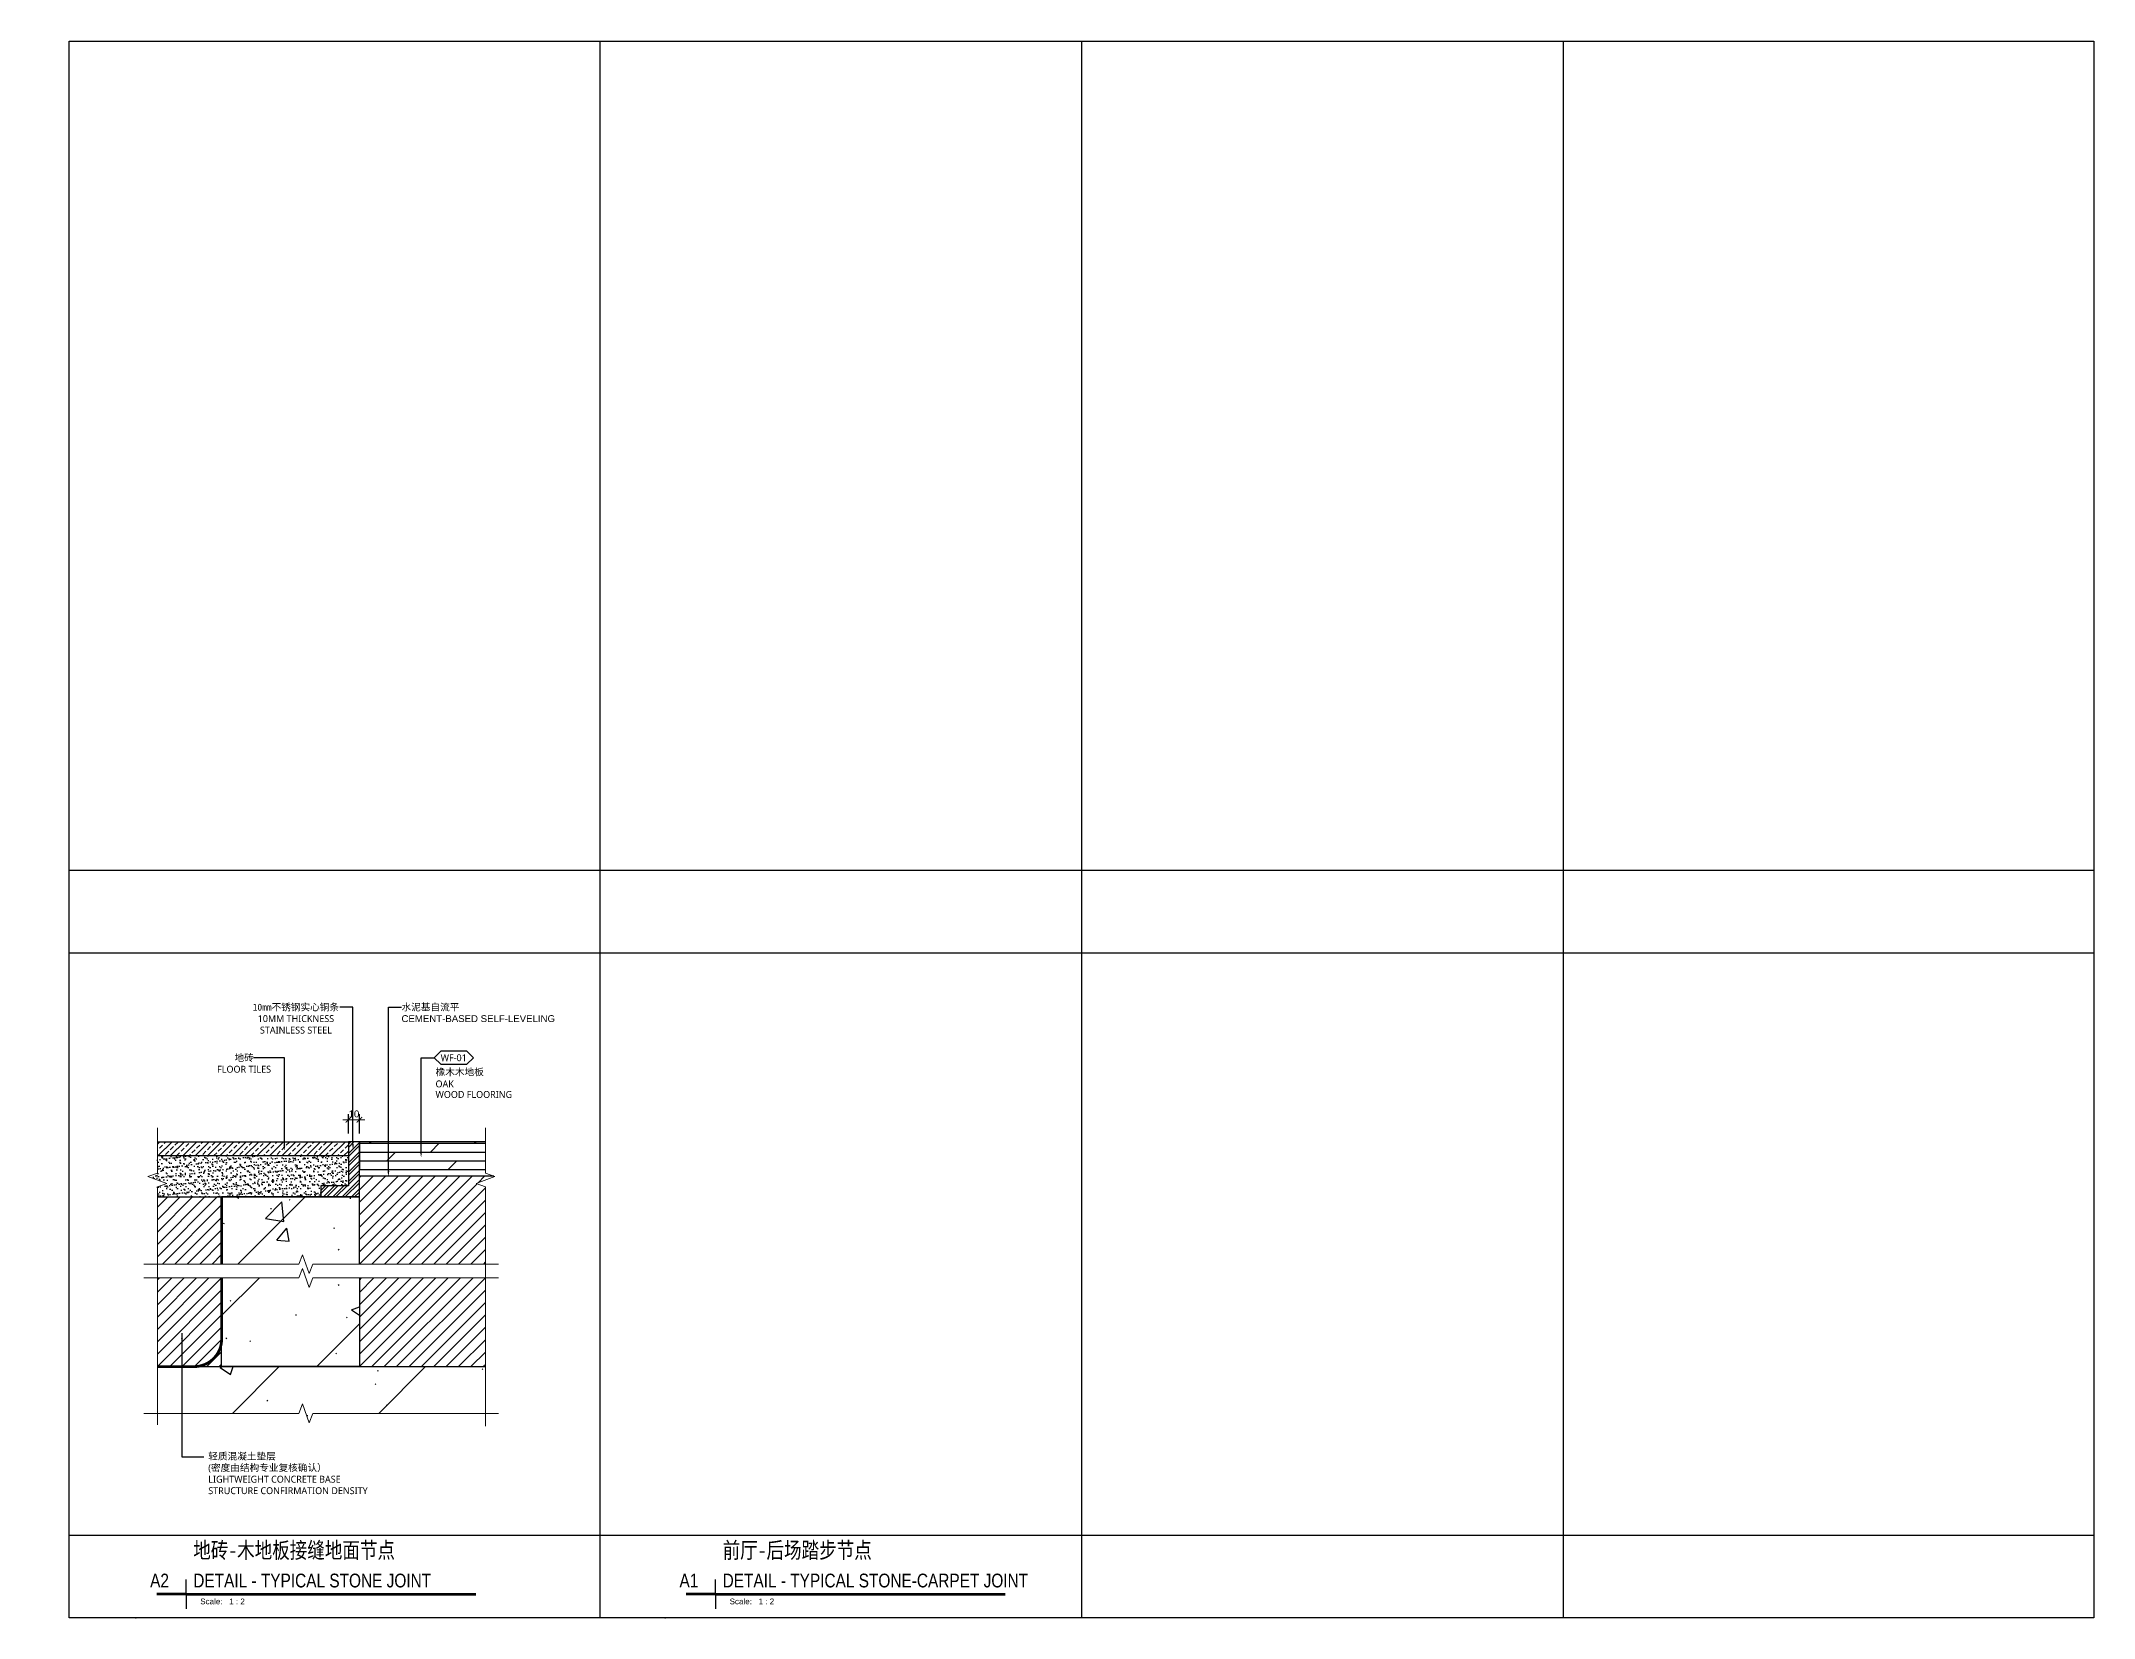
# Model space of a CAD drawing. Header units: millimetres. Extents: x 6321 to 48194, y 123 to 15211.
# Drawn here: x 46705 to 48194, y 8085 to 9229 of the extents above; entities that cross this region are included whole.
import ezdxf
from ezdxf import colors
from ezdxf.entities.mleader import LeaderData, LeaderLine
from ezdxf.enums import TextEntityAlignment as Align
from ezdxf.math import Vec2, Vec3

# ---------------------------------------------------------------- set-up
doc = ezdxf.new("R2010")
doc.units = ezdxf.units.MM
doc.linetypes.add('HIDDEN', pattern=[9.525, 6.35, -3.175])
for name, color, linetype in [('0 @ 2', 7, 'Continuous'), ('A Detail Thin', 1, 'Continuous'), ('G-ANNO-SYMB', 7, 'Continuous'), ('G-ANNO-TITL', 7, 'Continuous'), ('I-DETL-LW01', 1, 'Continuous'), ('I-DETL-LW02', 2, 'Continuous'), ('IA10-16 Floor Detail$0$I-DETL-2', 2, 'Continuous'), ('IA10-16 Floor Detail$0$I-SECT-LW09', 9, 'Continuous'), ('IA10-16 Floor Detail$0$家具填充', 8, 'Continuous'), ('WALL TYPE$0$G-ANNO-NOTE-CH', 7, 'Continuous'), ('WALL TYPE$0$HATCH', 8, 'Continuous'), ('WALL TYPE$0$I-SECT-LW03', 3, 'Continuous')]:
    doc.layers.add(name, color=color, linetype=linetype)
for name, color, linetype, lineweight in [('_ACM-A-ANNO-DIMS', 2, 'Continuous', 13), ('_ACM-A-DETL-PATT', 8, 'Continuous', 0), ('IA10-16 Floor Detail$0$A-ELEV-HATC-8', 8, 'Continuous', 5), ('Thick Line', 7, 'Continuous', 50), ('视图标题', 90, 'Continuous', 25)]:
    doc.layers.add(name, color=color, linetype=linetype, lineweight=lineweight)
doc.styles.add('Aecom chinese title', font='simhei.ttf', dxfattribs={"width": 0.8})
doc.styles.add('Arial', font='ARIALUNI.ttf')
doc.styles.add('Arial_1', font='arial.ttf', dxfattribs={"height": 75})
doc.styles.add('Arial_4', font='arial.ttf', dxfattribs={"height": 2.5})
doc.styles.add('IA10-16 Floor Detail$0$Arch-Dim', font='romans.shx', dxfattribs={"width": 0.75})
doc.styles.add('WALL TYPE$0$Aecom Chinese', font='Microsoft YaHei.ttf')
doc.dimstyles.new('Aec-Arch-M-2', dxfattribs={"dimscale": 2, "dimtxt": 2.5, "dimasz": 2, "dimexe": 2, "dimexo": 2, "dimgap": 0.8, "dimtad": 1, "dimdec": 0, "dimrnd": 1, "dimzin": 3, "dimdsep": 46, "dimtxsty": 'Arial', "dimblk": 'WALL TYPE$0$_ArchTick', "dimcen": 2.5, "dimdle": 2, "dimclrd": 256, "dimclre": 256, "dimclrt": 256, "dimazin": 2, "dimtfac": 0.75, "dimtdec": 0, "dimtix": 1, "dimtmove": 2, "dimatfit": 2, "dimfxl": 5, "dimfxlon": 1, "dimtolj": 1, "dimtzin": 0, "dimlwd": -1, "dimarcsym": 0})
doc.dimstyles.new('IA10-16 Floor Detail$0$Aec-Arch-M-2', dxfattribs={"dimscale": 2, "dimtxt": 2.5, "dimasz": 2, "dimexe": 2, "dimexo": 2, "dimgap": 0.8, "dimtad": 1, "dimdec": 0, "dimzin": 3, "dimdsep": 46, "dimtxsty": 'IA10-16 Floor Detail$0$Arch-Dim', "dimblk": 'IA10-16 Floor Detail$0$_ArchTick', "dimcen": 2.5, "dimdle": 2, "dimadec": 0, "dimazin": 2, "dimtfac": 0.75, "dimtdec": 0, "dimtix": 1, "dimtmove": 1, "dimatfit": 2, "dimfxl": 1, "dimtolj": 1, "dimtzin": 0, "dimarcsym": 0})

msp = doc.modelspace()

# ---------------------------------------------------------------- texts
at = {"layer": 'WALL TYPE$0$G-ANNO-NOTE-CH', "insert": (46826.1, 8204.6), "char_height": 5, "width": 127.056, "attachment_point": 1, "style": 'WALL TYPE$0$Aecom Chinese'}
msp.add_mtext('轻质混凝土垫层\\P(密度由结构专业复核确认）\\PLIGHTWEIGHT CONCRETE BASE\\PSTRUCTURE CONFIRMATION DENSITY\\P', dxfattribs=at)

# ---------------------------------------------------------------- blocks, each defined once
blk = doc.blocks.new('视口 - No Ref  Number-1111583-交互展示区立面图2 DIGITAL CORRIDOR ELEVATION 2')
at = {"layer": 'Thick Line'}
blk.add_line((0, 0), (-12.7, 0), dxfattribs=at)
at = {"layer": '视图标题'}
for q in [(0, 6.35), (0, -6.35)]:
    blk.add_line((0, 0), q, dxfattribs=at)
blk = doc.blocks.new('A$C0FD827E6')
at = {"color": 0, "linetype": 'ByBlock', "lineweight": -2}
blk.add_point((-3.13, -10.74), dxfattribs=at)
at = {"layer": '视图标题', "color": 7, "lineweight": 50}
blk.add_line((18.75, -0.39), (144.93, -0.39), dxfattribs=at)
at = {"layer": '视图标题'}
blk.add_blockref('视口 - No Ref  Number-1111583-交互展示区立面图2 DIGITAL CORRIDOR ELEVATION 2', (18.75, -0.39), dxfattribs=at)
at = {"layer": 'G-ANNO-SYMB', "width": 0.8}
for tag, p, height, style in [('TITLE1', (21.88, 19.23), 7, 'Aecom chinese title'), ('TITLE2', (21.88, 10.35), 6, 'Arial'), ('DN', (3.13, 2.54), 6, 'Arial'), ('TITLE3', (21.88, 2.54), 6, 'Arial')]:
    blk.add_attdef(tag, p, '', height=height, dxfattribs=dict(at, style=style))
at = {"layer": '视图标题', "color": 7, "lineweight": 5, "insert": (24.94, -2.32), "char_height": 2.5, "width": 25.8945, "attachment_point": 1, "style": 'Arial_4'}
blk.add_mtext('Scale:   1 : 2', dxfattribs=at)
blk = doc.blocks.new('WALL TYPE$0$_ArchTick')
at = {"color": 0, "linetype": 'ByBlock', "const_width": 0.15}
blk.add_lwpolyline([(-0.5, -0.5), (0.5, 0.5)], dxfattribs=at)
blk = doc.blocks.new('*D120')
at = {"layer": '_ACM-A-ANNO-DIMS', "ltscale": 2, "transparency": 16777216}
for p, q in [((46927.8, 8446.2), (46923.8, 8446.2)), ((46935.8, 8446.2), (46927.8, 8446.2)), ((46935.8, 8446.2), (46939.8, 8446.2))]:
    blk.add_line(p, q, dxfattribs=at)
at = {"layer": '_ACM-A-ANNO-DIMS', "linetype": 'Continuous', "lineweight": -2, "ltscale": 2, "transparency": 16777216}
for p, q in [((46927.8, 8436.2), (46927.8, 8450.2)), ((46935.8, 8436.2), (46935.8, 8450.2))]:
    blk.add_line(p, q, dxfattribs=at)
at = {"layer": 'Defpoints', "color": 0, "linetype": 'Continuous', "ltscale": 2, "transparency": 16777216}
for p in [(46927.8, 8446.2), (46927.8, 8430.2), (46935.8, 8430.2)]:
    blk.add_point(p, dxfattribs=at)
at = {"layer": '_ACM-A-ANNO-DIMS', "linetype": 'Continuous', "ltscale": 2, "transparency": 16777216, "xscale": 4, "yscale": 4, "zscale": 4}
blk.add_blockref('WALL TYPE$0$_ArchTick', (46927.8, 8446.2), dxfattribs=at)
at = {"layer": '_ACM-A-ANNO-DIMS', "linetype": 'Continuous', "ltscale": 2, "transparency": 16777216, "xscale": 4, "yscale": 4, "zscale": 4, "rotation": 180}
blk.add_blockref('WALL TYPE$0$_ArchTick', (46935.8, 8446.2), dxfattribs=at)
at = {"layer": '_ACM-A-ANNO-DIMS', "linetype": 'Continuous', "ltscale": 2, "transparency": 16777216, "insert": (46931.8, 8450.4), "char_height": 5, "attachment_point": 5, "style": 'Arial'}
blk.add_mtext('\\A1;10', dxfattribs=at)
blk = doc.blocks.new('WHA12202707')
at = {"transparency": 16777216}
for p, q in [((2.38, 2.38), (0, 0)), ((2.38, -2.38), (0, 0)), ((11.91, 2.38), (2.38, 2.38)), ((11.91, 2.38), (14.29, 0)), ((11.91, -2.38), (14.29, 0)), ((2.38, -2.38), (11.91, -2.38))]:
    blk.add_line(p, q, dxfattribs=at)
at = {"transparency": 16777216, "style": 'WALL TYPE$0$Aecom Chinese'}
blk.add_attdef('英文2', (0.49, -14.58), '', height=2.5, dxfattribs=at)
at = {"layer": 'WALL TYPE$0$G-ANNO-NOTE-CH', "transparency": 16777216, "style": 'WALL TYPE$0$Aecom Chinese'}
blk.add_attdef('编号', text='', height=2.5, dxfattribs=at).set_placement((7.1, 0), align=Align.MIDDLE)
for tag, p in [('中文', (0.54, -5.18)), ('英文', (0.49, -9.51))]:
    blk.add_attdef(tag, text='', height=2.5, dxfattribs=at).set_placement(p, align=Align.MIDDLE_LEFT)
blk = doc.blocks.new('IA10-16 Floor Detail$0$_ArchTick')
at = {"color": 0, "linetype": 'ByBlock', "const_width": 0.15}
blk.add_lwpolyline([(-0.5, -0.5), (0.5, 0.5)], dxfattribs=at)

# ---------------------------------------------------------------- dimensions: what is measured, and where the dimension line sits
at = {"layer": '_ACM-A-ANNO-DIMS', "linetype": 'Continuous', "ltscale": 2}
dim = msp.add_linear_dim(base=(46927.8, 8446.2, -3.6), p1=(46935.8, 8430.2, -3.6), p2=(46927.8, 8430.2, -3.6), dimstyle='Aec-Arch-M-2', override={"dimrnd": 5}, dxfattribs=at)
dim.commit()
dim.dimension.update_dxf_attribs({"geometry": '*D120', "text_midpoint": (46931.8, 8450.4, -3.6)})

# ---------------------------------------------------------------- hatches: boundary and pattern name
h = msp.add_hatch()
h.set_pattern_fill('0-钢筋混凝土001-DOM', color=250, scale=15, pattern_type=2)
h.set_pattern_definition([(45, (2353.73, 1819.23), (-53.03301, 53.03301), []), (50, (2353.73, 1819.23), (107.58903, -9.41282), [11.25, -123.75]), (355, (2353.73, 1819.23), (-20.8127, 112.82882), [9, -99]), (100.4514, (2362.69, 1818.45), (86.7764, 103.41593), [9.56103, -105.17132]), (46.1842, (2353.73, 1849.23), (160.08616, -24.82785), [16.875, -185.625]), (96.6356, (2367.07, 1847.16), (140.1994, 146.1177), [14.34154, -157.75695]), (351.1842, (2353.73, 1849.23), (140.1993, 146.1178), [13.5, -148.5]), (21, (2368.73, 1841.73), (89.53606, -60.39283), [11.25, -123.75]), (326, (2368.73, 1841.73), (36.4973, 108.7725), [9, -99]), (71.4514, (2376.19, 1836.7), (126.0334, 48.37957), [9.56103, -105.17132]), (37.5, (2353.73, 1819.232), (1.823978, 49.934078), [0.75, -97.8, 0.75, -100.5, 0.75, -99.375]), (7.5, (2353.73, 1819.23), (39.46043, 59.161757), [0.75, -57.3, 0.75, -95.55, 0.75, -37.875]), (327.5, (2320.28, 1819.232), (80.073365, -3.38323), [0.75, -37.5, 0.75, -117, 0.75, -155.25]), (317.5, (2305.28, 1819.23), (87.47793, 15.01575), [0.75, -48.75, 0.75, -77.7, 0.75, -110.25])])
h.paths.add_polyline_path([(46835.8, 8341.5), (46920.9, 8341.5), (46923.4, 8348.3), (46928.4, 8334.6), (46930.9, 8341.5), (46935.8, 8341.5), (46935.8, 8390.2), (46835.8, 8390.2)])
h = msp.add_hatch()
h.set_pattern_fill('0-钢筋混凝土001-DOM', color=250, scale=15, pattern_type=2)
h.set_pattern_definition([(45, (2353.73, 1793.67), (-53.03301, 53.03301), []), (50, (2353.73, 1793.67), (107.58903, -9.41282), [11.25, -123.75]), (355, (2353.73, 1793.67), (-20.8127, 112.82882), [9, -99]), (100.4514, (2362.69, 1792.89), (86.7764, 103.41593), [9.56103, -105.17132]), (46.1842, (2353.73, 1823.67), (160.08616, -24.82785), [16.875, -185.625]), (96.6356, (2367.07, 1821.6), (140.1994, 146.1177), [14.34154, -157.75695]), (351.1842, (2353.73, 1823.67), (140.1993, 146.1178), [13.5, -148.5]), (21, (2368.73, 1816.17), (89.53606, -60.39283), [11.25, -123.75]), (326, (2368.73, 1816.17), (36.4973, 108.7725), [9, -99]), (71.4514, (2376.19, 1811.14), (126.0334, 48.37957), [9.56103, -105.17132]), (37.5, (2353.73, 1793.67), (1.823978, 49.934078), [0.75, -97.8, 0.75, -100.5, 0.75, -99.375]), (7.5, (2353.73, 1793.67), (39.46043, 59.161757), [0.75, -57.3, 0.75, -95.55, 0.75, -37.875]), (327.5, (2320.28, 1793.67), (80.073365, -3.38323), [0.75, -37.5, 0.75, -117, 0.75, -155.25]), (317.5, (2305.28, 1793.67), (87.47793, 15.01575), [0.75, -48.75, 0.75, -77.7, 0.75, -110.25])])
h.paths.add_polyline_path([(46935.8, 8331.5), (46901.9, 8331.5), (46899.4, 8324.6), (46894.4, 8338.3), (46891.9, 8331.5), (46835.8, 8331.5), (46835.8, 8267.1), (46935.8, 8267.1)])
h.paths.add_polyline_path([(46899.4, 8334.6), (46901.9, 8341.5), (46896.9, 8341.5)])
h.paths.add_polyline_path([(46925.9, 8341.5), (46930.9, 8341.5), (46928.4, 8348.3)])
h = msp.add_hatch()
h.set_pattern_fill('0-钢筋混凝土001-DOM', color=250, scale=15, pattern_type=2)
h.set_pattern_definition([(45, (-9109.12, 10086.39), (-53.03301, 53.03301), []), (50, (-9109.12, 10086.39), (107.58903, -9.41282), [11.25, -123.75]), (355, (-9109.12, 10086.39), (-20.8127, 112.82882), [9, -99]), (100.4514, (-9100.15, 10085.61), (86.7764, 103.41593), [9.56103, -105.17132]), (46.1842, (-9109.12, 10116.39), (160.08616, -24.82785), [16.875, -185.625]), (96.6356, (-9095.78, 10114.32), (140.1994, 146.1177), [14.34154, -157.75695]), (351.1842, (-9109.12, 10116.39), (140.1993, 146.1178), [13.5, -148.5]), (21, (-9094.12, 10108.89), (89.53606, -60.39283), [11.25, -123.75]), (326, (-9094.12, 10108.89), (36.4973, 108.7725), [9, -99]), (71.4514, (-9086.66, 10103.86), (126.0334, 48.37957), [9.56103, -105.17132]), (37.5, (-9109.12, 10086.39), (1.823978, 49.934078), [0.75, -97.8, 0.75, -100.5, 0.75, -99.375]), (7.5, (-9109.12, 10086.39), (39.46043, 59.161757), [0.75, -57.3, 0.75, -95.55, 0.75, -37.875]), (327.5, (-9142.57, 10086.39), (80.073365, -3.38323), [0.75, -37.5, 0.75, -117, 0.75, -155.25]), (317.5, (-9157.57, 10086.39), (87.477925, 15.01575), [0.75, -48.75, 0.75, -77.7, 0.75, -110.25])])
h.paths.add_polyline_path([(47027.2, 8233.2), (47027.2, 8267.1), (46789.2, 8267.1), (46789.2, 8233.2), (46891.9, 8233.2), (46894.4, 8240), (46899.4, 8226.3), (46901.9, 8233.2)])
at = {"layer": '_ACM-A-DETL-PATT'}
h = msp.add_hatch(dxfattribs=at)
h.set_pattern_fill('ANSI31', color=256, scale=2)
h.set_pattern_definition([(45, (46935.8414, 8341.451), (-4.49013, 4.49013), [])])
h.paths.add_polyline_path([(46935.8, 8405.3), (46935.8, 8390.2), (46935.8, 8341.5), (47027.2, 8341.5), (47027.2, 8397.5), (47020.4, 8400), (47034.1, 8405), (47033.4, 8405.3)])
h = msp.add_hatch(dxfattribs=at)
h.set_pattern_fill('ANSI31', color=256, scale=2, style=0)
h.set_pattern_definition([(45, (47390.7463, 8068.231), (-4.49013, 4.49013), [])])
h.paths.add_polyline_path([(46789.2, 8341.5), (46835.8, 8341.5), (46835.8, 8390.2), (46789.2, 8390.2)])
h = msp.add_hatch(dxfattribs=at)
h.set_pattern_fill('ANSI31', color=256, scale=2)
h.set_pattern_definition([(45, (46789.1777, 8267.1166), (-4.49013, 4.49013), [])])
h.paths.add_polyline_path([(46835.8, 8331.5), (46789.2, 8331.5), (46789.2, 8267.1), (46835.8, 8267.1)])
h = msp.add_hatch(dxfattribs=at)
h.set_pattern_fill('ANSI31', color=256, scale=2)
h.set_pattern_definition([(45, (46935.8414, 8267.1166), (-4.49013, 4.49013), [])])
h.paths.add_polyline_path([(46935.8, 8267.1), (47027.2, 8267.1), (47027.2, 8331.5), (46935.8, 8331.5)])
at = {"layer": 'IA10-16 Floor Detail$0$A-ELEV-HATC-8'}
h = msp.add_hatch(dxfattribs=at)
h.set_pattern_fill('ANSI33', color=8, style=0)
h.set_pattern_definition([(45, (-1879337.308, -922640.67), (-4.49012806, 4.49012806), []), (45, (-1879332.818, -922640.67), (-4.49012806, 4.49012806), [3.175, -1.5875])])
h.paths.add_polyline_path([(46789.2, 8430.2), (46789.2, 8420.2), (46927.8, 8420.2), (46927.8, 8430.2)])
at = {"layer": 'IA10-16 Floor Detail$0$I-SECT-LW09'}
h = msp.add_hatch(dxfattribs=at)
h.set_pattern_fill('DOLMIT', color=8)
h.set_pattern_definition([(0, (46758.7104, 7432.167), (0, 6.35), []), (45, (46758.71, 7432.167), (-12.7, 12.7), [8.98026, -17.9605])])
h.paths.add_polyline_path([(47027.2, 8410.2), (47027.2, 8430.2), (46935.8, 8430.2), (46935.8, 8410.2)])
at = {"layer": 'IA10-16 Floor Detail$0$家具填充'}
h = msp.add_hatch(dxfattribs=at)
h.set_pattern_fill('ANSI32', color=8, scale=0.5, style=0)
h.set_pattern_definition([(45, (-1878760.7817, -923085.198), (-3.367596045, 3.367596045), []), (45, (-1878758.5367, -923085.198), (-3.367596045, 3.367596045), [])])
h.paths.add_polyline_path([(46935.8, 8430.2), (46927.8, 8430.2), (46927.8, 8398.2), (46907.8, 8398.2), (46907.8, 8390.2), (46935.8, 8390.2)])
at = {"layer": 'WALL TYPE$0$HATCH'}
h = msp.add_hatch(dxfattribs=at)
h.set_pattern_fill('AR-SAND', color=8, scale=0.1, style=0)
h.set_pattern_definition([(37.5, (46499.349, 8405.2235), (-0.160003, 4.894132), [0, -3.8608, 0, -4.318, 0, -4.1275]), (7.5, (46499.349, 8405.2235), (4.49523, 7.16825), [0, -2.0828, 0, -3.4798, 0, -1.3335]), (327.5, (46496.225, 8405.2235), (7.909924, 0.01437), [0, -1.27, 0, -4.572, 0, -5.969]), (317.5, (46496.225, 8405.2235), (7.63556, 2.22929), [0, -0.635, 0, -2.9972, 0, -3.429])])
h.paths.add_polyline_path([(46789.2, 8420.2), (46789.2, 8407.5), (46782.3, 8405), (46796, 8400), (46789.2, 8397.5), (46789.2, 8390.2), (46907.8, 8390.2), (46907.8, 8398.2), (46927.8, 8398.2), (46927.8, 8420.2)])

# ---------------------------------------------------------------- linework, layer by layer
at = {"layer": '_ACM-A-ANNO-DIMS', "linetype": 'Continuous', "ltscale": 2}
for points, elevation in [([(46789.2, 8440.3), (46789.2, 8407.5), (46782.3, 8405), (46796, 8400), (46789.2, 8397.5), (46789.2, 8224.9)], -3.6), ([(47027.2, 8440.3), (47027.2, 8407.5), (47034.1, 8405), (47020.4, 8400), (47027.2, 8397.5), (47027.2, 8223.9)], -3.6), ([(47036.8, 8341.5), (46901.9, 8341.5), (46899.4, 8334.6), (46894.4, 8348.3), (46891.9, 8341.5), (46779.3, 8341.5)], -7.3), ([(47036.8, 8331.5), (46901.9, 8331.5), (46899.4, 8324.6), (46894.4, 8338.3), (46891.9, 8331.5), (46779.3, 8331.5)], -7.3), ([(47036.8, 8233.2), (46901.9, 8233.2), (46899.4, 8226.3), (46894.4, 8240), (46891.9, 8233.2), (46779.3, 8233.2)], -7.3)]:
    msp.add_lwpolyline(points, dxfattribs=dict(at, elevation=elevation))
at = {"layer": 'A Detail Thin', "linetype": 'HIDDEN', "ltscale": 0.7, "const_width": 2, "elevation": -3.6}
msp.add_lwpolyline([(46835.8, 8341.5), (46835.8, 8390.2)], dxfattribs=at)
msp.add_lwpolyline([(46789.2, 8267.1), (46815.8, 8267.1, 0.414214), (46835.8, 8287.1), (46835.8, 8331.5)], format="xyb", dxfattribs=at)
at = {"layer": 'Defpoints', "color": 251}
for p, q in [((47110.2, 9228.8), (47110.2, 8084.8)), ((47459.7, 9228.8), (47459.7, 8084.8)), ((47809.2, 9228.8), (47809.2, 8084.8)), ((46725.1, 8627.3), (48194.3, 8627.3)), ((46725.1, 8567.3), (48194.3, 8567.3)), ((46725.1, 8144.8), (48194.3, 8144.8))]:
    msp.add_line(p, q, dxfattribs=at)
at = {"layer": 'Defpoints', "color": 1}
msp.add_lwpolyline([(48194.3, 8084.8), (46725.1, 8084.8), (46725.1, 9228.8), (48194.3, 9228.8)], close=True, dxfattribs=at)
at = {"layer": 'I-DETL-LW01'}
for p, q in [((46789.2, 8420.2, -3.6), (46927.8, 8420.2, -3.6)), ((46789.2, 8390.2, -3.6), (46927.8, 8390.2, -3.6))]:
    msp.add_line(p, q, dxfattribs=at)
at = {"layer": 'I-DETL-LW01', "elevation": -7.3}
msp.add_lwpolyline([(47033.4, 8405.3), (46935.8, 8405.3)], dxfattribs=at)
at = {"layer": 'I-DETL-LW02'}
msp.add_line((46789.2, 8430.2, -3.6), (46927.8, 8430.2, -3.6), dxfattribs=at)
at = {"layer": 'I-DETL-LW02', "elevation": -3.6}
msp.add_lwpolyline([(47027.2, 8430.2), (46935.8, 8430.2), (46935.8, 8410.2), (47027.2, 8410.2)], dxfattribs=at)
at = {"layer": 'IA10-16 Floor Detail$0$I-DETL-2', "linetype": 'Continuous', "elevation": -3.6}
msp.add_lwpolyline([(46935.8, 8430.2), (46927.8, 8430.2), (46927.8, 8398.2), (46907.8, 8398.2), (46907.8, 8390.2), (46935.8, 8390.2), (46935.8, 8430.2)], dxfattribs=at)
at = {"layer": 'WALL TYPE$0$I-SECT-LW03'}
for points, elevation in [([(46935.8, 8341.5), (46935.8, 8390.2), (46835.8, 8390.2), (46835.8, 8341.5)], -3.6), ([(46935.8, 8331.5), (46935.8, 8267.1), (46835.8, 8267.1), (46835.8, 8331.5)], -7.3), ([(46789.2, 8267.1), (47027.2, 8267.1)], -7.3)]:
    msp.add_lwpolyline(points, dxfattribs=dict(at, elevation=elevation))

# ---------------------------------------------------------------- block references
at = {"layer": 'G-ANNO-TITL'}
ref = msp.add_blockref('A$C0FD827E6', (46778.7, 8102.7), dxfattribs=dict(at, xscale=1.666666666666667, yscale=1.666666666666667, zscale=1.666666666666667))
ref.add_attrib('TITLE3', 'DETAIL - TYPICAL STONE JOINT', (46815.2, 8106.9), dxfattribs={"layer": 'G-ANNO-SYMB', "height": 10, "style": 'Arial', "width": 0.8})
ref.add_attrib('TITLE1', '地砖-木地板接缝地面节点', (46815.2, 8128.1), dxfattribs={"layer": 'G-ANNO-SYMB', "height": 11.667, "style": 'Aecom chinese title', "width": 0.8})
ref.add_attrib('DN', 'A2', (46783.9, 8106.9), dxfattribs={"layer": 'G-ANNO-SYMB', "height": 10, "style": 'Arial', "width": 0.8})
ref = msp.add_blockref('A$C0FD827E6', (47162.8, 8102.7), dxfattribs=dict(at, xscale=1.666666666666667, yscale=1.666666666666667, zscale=1.666666666666667))
ref.add_attrib('TITLE3', 'DETAIL - TYPICAL STONE-CARPET JOINT', (47199.3, 8106.9), dxfattribs={"layer": 'G-ANNO-SYMB', "height": 10, "style": 'Arial', "width": 0.8})
ref.add_attrib('TITLE1', '前厅-后场踏步节点', (47199.3, 8128.1), dxfattribs={"layer": 'G-ANNO-SYMB', "height": 11.67, "style": 'Aecom chinese title', "width": 0.8})
ref.add_attrib('DN', 'A1', (47168, 8106.9), dxfattribs={"layer": 'G-ANNO-SYMB', "height": 10, "style": 'Arial', "width": 0.8})

msp.set_redraw_order([(e.dxf.handle, doc.entitydb.next_handle()) for e in msp.query("TEXT MTEXT ATTDEF DIMENSION ARC_DIMENSION")])  # texts and dimensions are drawn at this point

# ---------------------------------------------------------------- leaders
at = {"layer": '0 @ 2'}
ml = msp.add_multileader_mtext('Standard', dxfattribs=at)
ml.set_content('{\\fSimHei|b0|i0|c134|p49;10mm不锈钢实心铜条\\P\\fMicrosoft YaHei|b0|i0|c134|p34;10MM THICKNESS \\PSTAINLESS STEEL}', color=256, style='Arial_1')
ml.set_leader_properties(color=2)
ml.build(insert=Vec2(0, 0))
ml.multileader.update_dxf_attribs({"text_left_attachment_type": 2, "dogleg_length": 4.74, "scale": 2})
ctx = ml.context
ctx.base_point, ctx.scale, ctx.char_height, ctx.landing_gap_size, ctx.plane_origin = Vec3(46857.8, 8519), 2, 5, 0.006, Vec3(47150.2, 10206.4)
ctx.left_attachment, ctx.text_align_type = 2, 1
notes = []
notes.append((ctx, [(0, (1, 1, 0), (46931.1, 8527.9), (-1, 0), 9.48, [(1, [(46931.1, 8424.4)], 0, [])])]))
ctx.mtext.insert, ctx.mtext.width, ctx.mtext.alignment = Vec3(46889.7, 8530.4), 182.544, 2
ml = msp.add_multileader_mtext('Standard', dxfattribs=at)
ml.set_content('{\\fMicrosoft YaHei|b0|i0|c134|p34;水泥基自流平\\P}CEMENT-BASED SELF-LEVELING', color=256, style='Arial_1')
ml.set_leader_properties(color=2)
ml.build(insert=Vec2(0, 0))
ml.multileader.update_dxf_attribs({"text_left_attachment_type": 2, "dogleg_length": 4.74, "scale": 2})
ctx = ml.context
ctx.base_point, ctx.scale, ctx.char_height, ctx.landing_gap_size, ctx.plane_origin = Vec3(46966.3, 8527.9), 2, 5, 0.006, Vec3(46737.7, 10155.3)
ctx.right_attachment = 6
notes.append((ctx, [(0, (1, 1, 0), (46956.8, 8527.9), (1, 0), 9.48, [(1, [(46956.8, 8404.9)], 0, [])])]))
ctx.mtext.insert, ctx.mtext.width = Vec3(46966.3, 8530.4), 147.307
ml = msp.add_multileader_mtext('Standard', dxfattribs=at)
ml.set_content('{\\fSimHei|b0|i0|c134|p49;地砖\\P\\fMicrosoft YaHei|b0|i0|c134|p34;FLOOR TILES}', color=256, style='Arial_1')
ml.set_leader_properties(color=2)
ml.build(insert=Vec2(0, 0))
ml.multileader.update_dxf_attribs({"text_left_attachment_type": 2, "dogleg_length": 4.74, "scale": 2})
ctx = ml.context
ctx.base_point, ctx.scale, ctx.char_height, ctx.landing_gap_size, ctx.plane_origin = Vec3(46832.3, 8486.5), 2, 5, 0.006, Vec3(47100.4, 10142.7)
ctx.left_attachment, ctx.text_align_type = 2, 1
notes.append((ctx, [(0, (1, 1, 0), (46881.3, 8491.2), (-1, 0), 22.4, [(1, [(46881.3, 8423.7)], 0, [])])]))
ctx.mtext.insert, ctx.mtext.width, ctx.mtext.alignment = Vec3(46852.1, 8493.7), 147.307, 2
ml = msp.add_multileader_block('Standard', dxfattribs=at)
ml.set_content('WHA12202707', color=256, scale=2)
ml.set_attribute('编号', 'WF-01', width=0)
ml.set_attribute('中文', '橡木木地板', width=0)
ml.set_attribute('英文', 'OAK ', width=0)
ml.set_attribute('英文2', 'WOOD FLOORING', width=0)
ml.set_leader_properties(color=2)
ml.build(insert=Vec2(0, 0))
ml.multileader.update_dxf_attribs({"text_right_attachment_type": 6, "dogleg_length": 0.36, "scale": 2})
ctx = ml.context
ctx.base_point, ctx.scale, ctx.char_height, ctx.landing_gap_size, ctx.plane_origin = Vec3(46990, 8491.2), 2, 150, 0.18, Vec3(46980.5, 8174.6)
ctx.right_attachment = 6
notes.append((ctx, [(0, (1, 1, 0), (46980.5, 8491.2), (1, 0), 9.48, [(5, [(46980.5, 8418.8)], 0, [])])]))
ctx.block.insert = Vec3(46990, 8491.2)
at = {"layer": '_ACM-A-ANNO-DIMS', "linetype": 'Continuous', "ltscale": 2}
msp.add_leader([(46807, 8291.4), (46807, 8201.6), (46822.8, 8201.6)], dimstyle='IA10-16 Floor Detail$0$Aec-Arch-M-2', dxfattribs=at)
for ctx, leaders in notes:
    for number, flags, end, landing, length, lines in leaders:
        leader = LeaderData()
        leader.index, (leader.has_last_leader_line, leader.has_dogleg_vector, leader.attachment_direction) = number, flags
        leader.last_leader_point, leader.dogleg_vector, leader.dogleg_length = Vec3(end), Vec3(landing), length
        for number, points, colour, breaks in lines:
            line = LeaderLine()
            line.index, line.vertices, line.color, line.breaks = number, Vec3.list(points), colors.encode_raw_color(colour), breaks
            leader.lines.append(line)
        ctx.leaders.append(leader)

doc.saveas('drawing.dxf')
